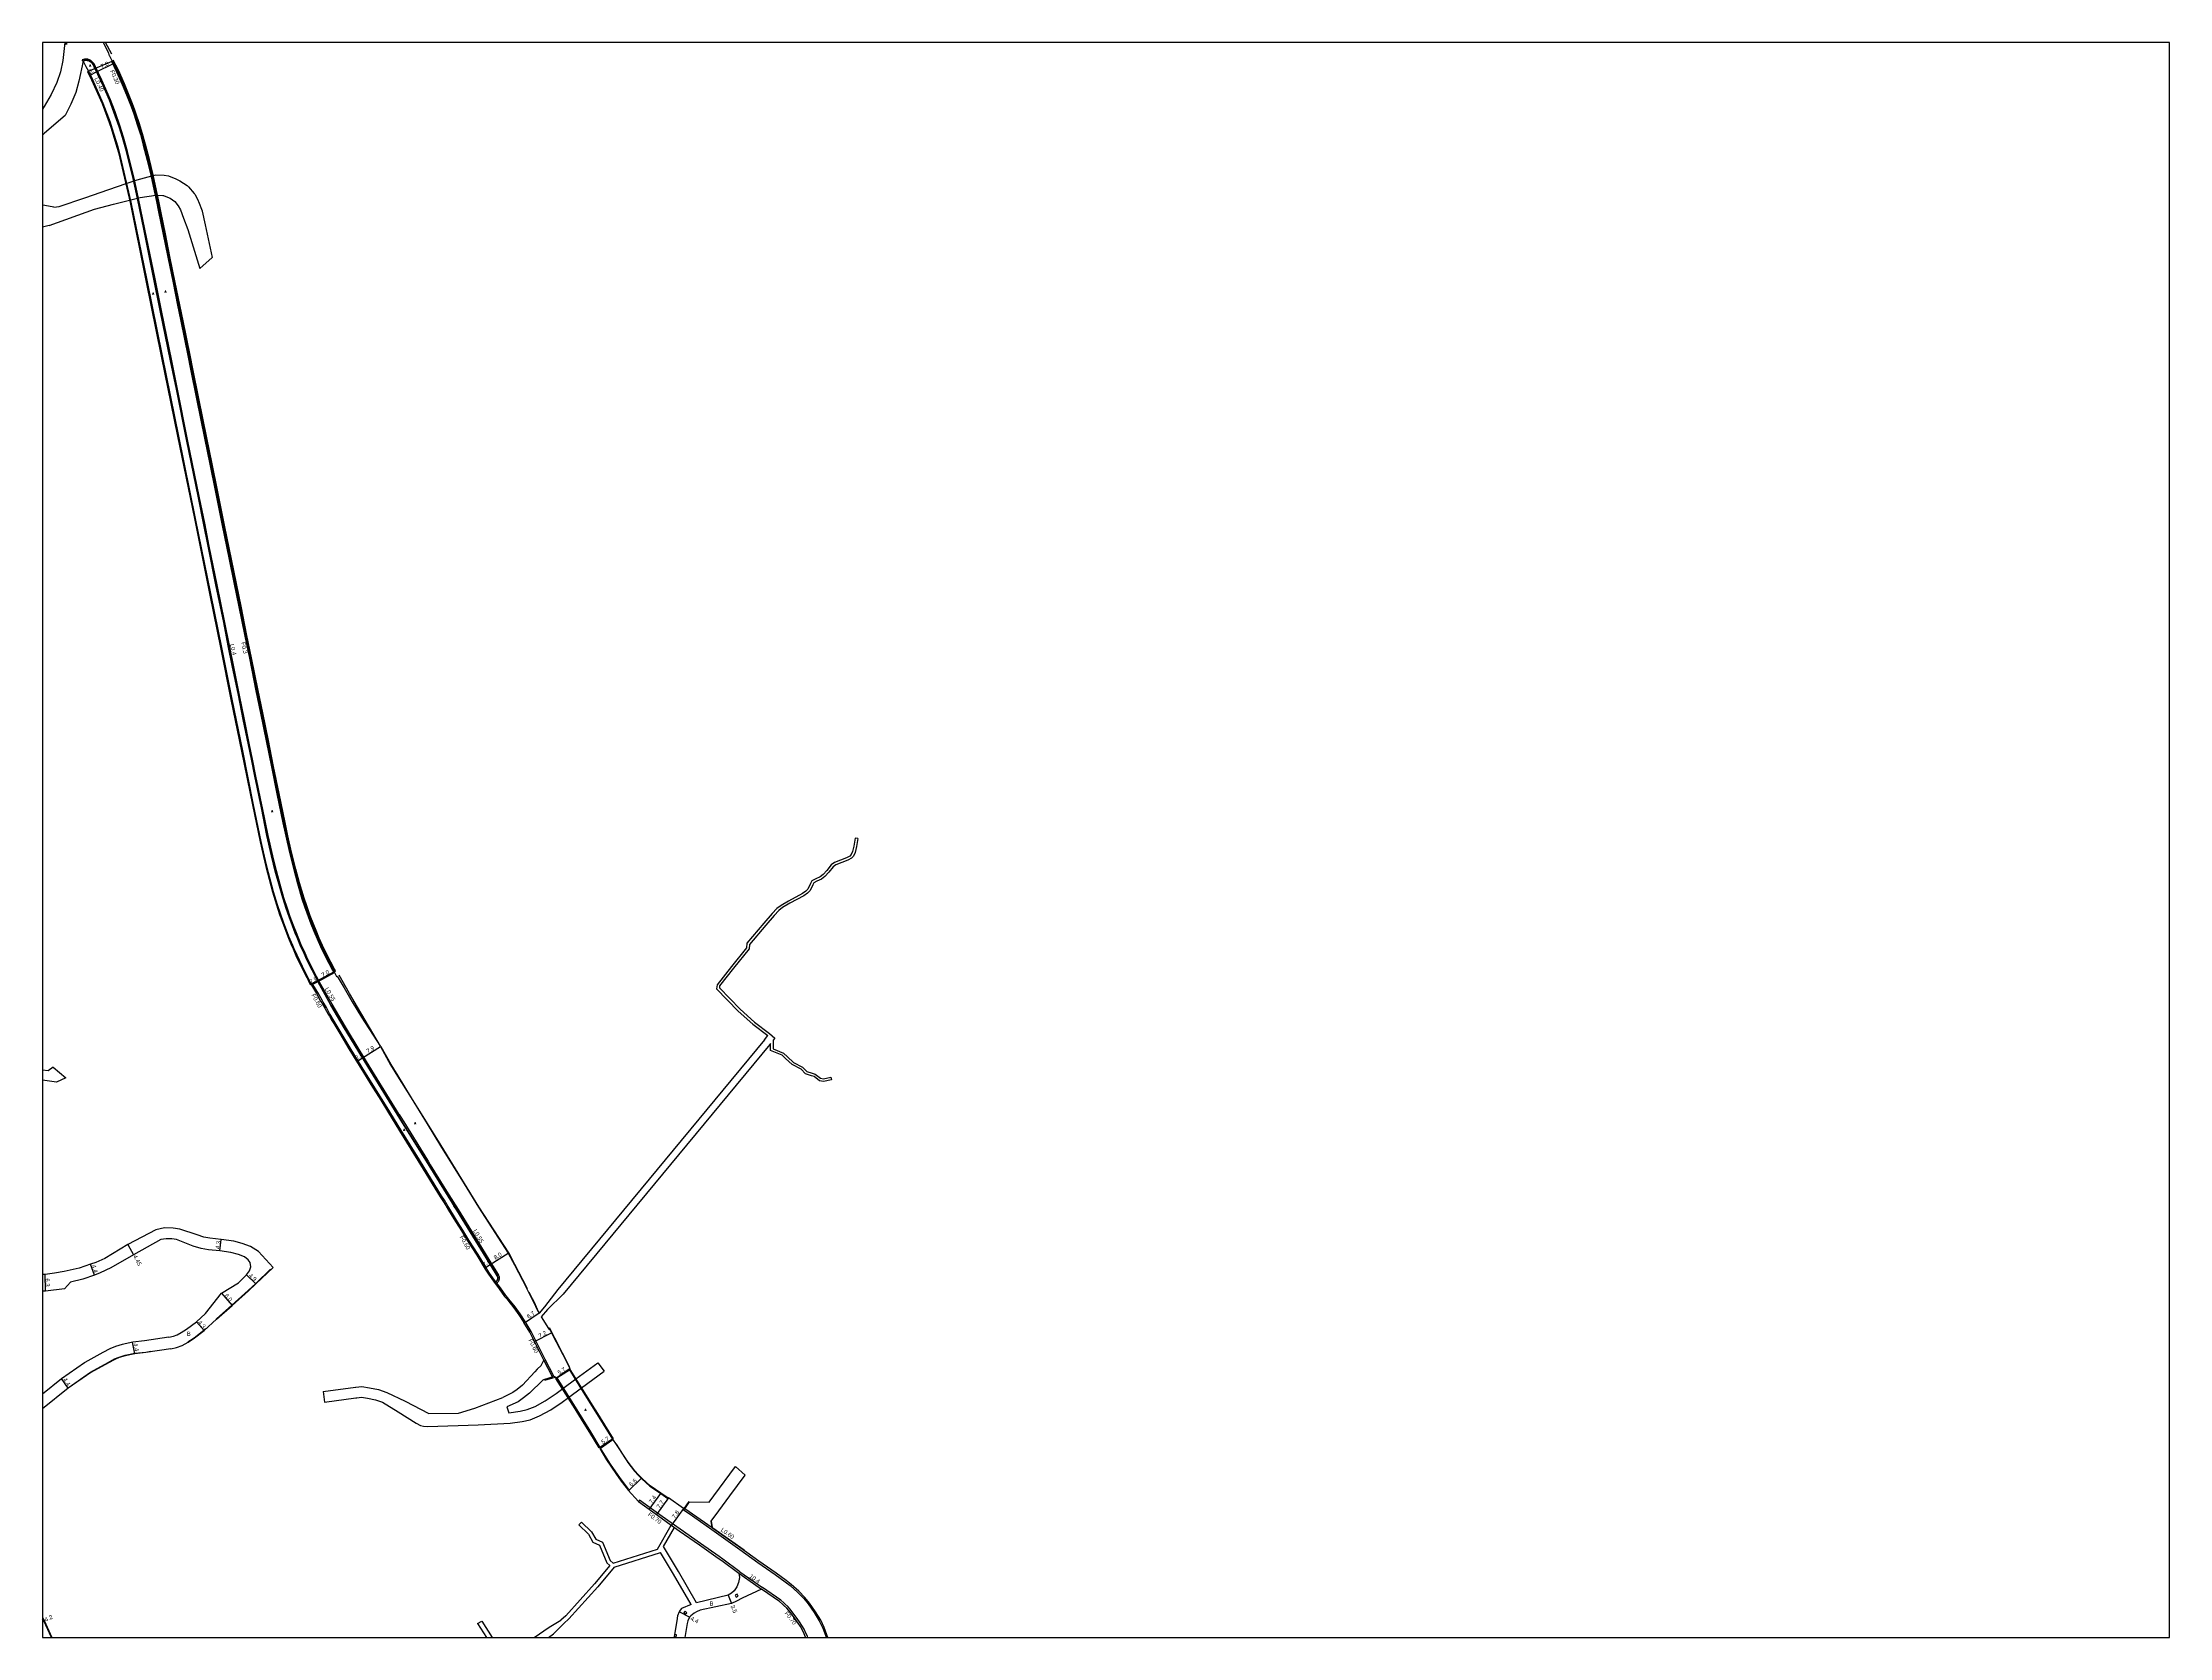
# Model space of a CAD drawing. Header units: metres. Extents: x -16000 to -12000, y -87000 to -84000.
# Drawn here: x -14400 to -13600, y -85200 to -84600 of the extents above; entities that cross this region are included whole.
import ezdxf

# ---------------------------------------------------------------- set-up
doc = ezdxf.new("R2010")
doc.units = ezdxf.units.M
doc.header["$LTSCALE"] = 2.5
for name, color, linetype in [('側溝・桝', 7, 'Continuous'), ('図郭', 7, 'Continuous'), ('幅員', 7, 'Continuous'), ('歩道・分離帯・安全施設', 7, 'Continuous'), ('舗装', 7, 'Continuous'), ('道路', 7, 'Continuous')]:
    doc.layers.add(name, color=color, linetype=linetype)
doc.styles.get("Standard").update_dxf_attribs({"font": ''})
doc.styles.add('YOKO_DECO', font='txt.shx', dxfattribs={"bigfont": 'extfont.shx'})
doc.styles.get('Standard').set_extended_font_data('@MS PGothic')

msp = doc.modelspace()

# ---------------------------------------------------------------- linework, layer by layer
at = {"layer": '側溝・桝'}
for points in [[(-14391.05, -84600), (-14390.94, -84600.72)], [(-14390.94, -84600.72), (-14391.65, -84600.01)], [(-14265.81, -85003.31), (-14275.13, -84988.19), (-14280.54, -84979.44), (-14286.09, -84970.33), (-14291.06, -84961.81), (-14295.79, -84953.45), (-14296.94, -84951.31), (-14298.21, -84948.8), (-14299.44, -84946.39), (-14300.56, -84944.05), (-14301.52, -84941.97), (-14302.41, -84940.01), (-14303.88, -84936.59), (-14304.53, -84934.93), (-14305.62, -84932.2), (-14306.84, -84928.85), (-14307.92, -84925.72), (-14309.21, -84921.73), (-14310.25, -84918.17), (-14312.03, -84911.61), (-14313.43, -84905.95), (-14315.17, -84898.31), (-14317.28, -84887.87), (-14318.01, -84884.41), (-14318.87, -84880.07), (-14319.72, -84875.93), (-14321.01, -84869.58), (-14322.11, -84864.16), (-14324.06, -84854.69), (-14325.89, -84845.48), (-14328.07, -84834.88), (-14329.72, -84826.88), (-14331.46, -84818.15), (-14334.36, -84803.95), (-14337.27, -84789.41), (-14339.01, -84780.81), (-14340.96, -84771.24), (-14345.42, -84749.3), (-14349.23, -84730.37), (-14351.43, -84719.69), (-14355.28, -84700.77), (-14357.69, -84688.92), (-14361.49, -84670.18), (-14363.86, -84658.66), (-14365.51, -84651.07), (-14367.99, -84640.97), (-14369.51, -84635.63), (-14370.78, -84631.6), (-14372.73, -84626.03), (-14374.45, -84621.57), (-14376.67, -84616.42), (-14377.7, -84614.21), (-14380.09, -84609.2), (-14380.63, -84608.05), (-14381.08, -84607.45), (-14381.53, -84607.02), (-14381.89, -84606.77), (-14382.12, -84606.64), (-14382.32, -84606.55), (-14382.34, -84606.54), (-14382.53, -84606.45), (-14382.71, -84606.38), (-14382.82, -84606.35), (-14383.02, -84606.3), (-14383.27, -84606.25), (-14383.76, -84606.22), (-14384.23, -84606.27), (-14384.61, -84606.36), (-14385.14, -84606.56)], [(-14384.75, -84606.96), (-14385.14, -84606.56)], [(-14373.81, -84607.03), (-14374.08, -84607.15), (-14373.2, -84608.9), (-14372.27, -84610.81), (-14370, -84615.83), (-14368.4, -84619.64), (-14366.97, -84623.38), (-14366.21, -84625.4), (-14365.55, -84627.24), (-14364.38, -84630.88), (-14363.21, -84634.63), (-14362.09, -84638.64), (-14361.11, -84642.31), (-14360.63, -84644.25), (-14359.28, -84649.94), (-14358.03, -84655.8), (-14357.16, -84659.82), (-14356.37, -84663.66), (-14354.64, -84672.19), (-14352.91, -84680.72), (-14350.92, -84690.41), (-14349.24, -84698.8), (-14348, -84704.82), (-14345.37, -84717.76), (-14344.31, -84722.9), (-14342.06, -84734.07), (-14339.06, -84748.87), (-14337.06, -84758.66), (-14335.06, -84768.56), (-14332.4, -84781.67), (-14329.81, -84794.47), (-14327.92, -84803.73), (-14326.18, -84812.23), (-14323.96, -84823.27), (-14322.2, -84831.62), (-14319.72, -84843.94), (-14318.03, -84852.27), (-14315.91, -84862.7), (-14313.93, -84872.46), (-14311.85, -84882.64), (-14309.62, -84893.55), (-14308.53, -84898.61), (-14307.14, -84904.75), (-14305.54, -84911.13), (-14304.13, -84916.39), (-14302.41, -84922.13), (-14301.45, -84925.01), (-14300.14, -84928.8), (-14299.03, -84931.59), (-14297.92, -84934.33), (-14296.7, -84937.23), (-14295.42, -84940.01), (-14293.7, -84943.65), (-14290.96, -84949), (-14290.61, -84949.68), (-14290.35, -84949.54)], [(-14218.44, -85081.17), (-14220.33, -85078.25), (-14220.98, -85077.36), (-14222.29, -85075.63), (-14224.56, -85072.77), (-14224.93, -85072.29), (-14225.72, -85071.32), (-14227.78, -85068.53), (-14229.96, -85065.57), (-14231.83, -85062.94), (-14232.78, -85061.52), (-14233.06, -85061.13), (-14236.2, -85055.92), (-14239.6, -85050.52), (-14241.96, -85046.73), (-14243.92, -85043.59), (-14245.38, -85041.19), (-14246.76, -85038.92), (-14247.79, -85037.25), (-14248.87, -85035.48), (-14249.91, -85033.87), (-14258.27, -85020.26), (-14265.19, -85009.05), (-14269.35, -85002.3), (-14272.25, -84997.57), (-14275.98, -84991.63), (-14278.75, -84987.19), (-14284.27, -84978.21), (-14287.62, -84972.53), (-14289.92, -84968.75), (-14290.66, -84967.54), (-14291.57, -84966.03), (-14292.02, -84965.21), (-14293.24, -84962.96), (-14294.19, -84961.42), (-14294.48, -84960.95), (-14294.87, -84960.3), (-14296.46, -84957.39), (-14298.38, -84954.36), (-14298.6, -84953.97), (-14299, -84954.18)], [(-14265.43, -85003.93), (-14264.11, -85006.07), (-14255.23, -85020.45)], [(-14254.82, -85021.12), (-14254.15, -85022.19), (-14248.67, -85031.04), (-14244.79, -85037.29)], [(-14244.31, -85038.06), (-14242.72, -85040.62), (-14237.65, -85048.81), (-14231.72, -85058.48), (-14228.9, -85063.05), (-14228.51, -85063.67), (-14228.44, -85063.8), (-14228.37, -85063.99), (-14228.31, -85064.19), (-14228.27, -85064.4), (-14228.25, -85064.61), (-14228.25, -85064.85), (-14228.27, -85065.07), (-14228.3, -85065.29), (-14228.36, -85065.5), (-14228.43, -85065.71), (-14228.48, -85065.84), (-14228.55, -85065.95), (-14228.62, -85066.07), (-14228.8, -85066.29), (-14229.12, -85066.71)], [(-14210.9, -85095.44), (-14216.19, -85084.86), (-14218.44, -85081.17)], [(-14208.2, -85101.92), (-14211.43, -85095.71)], [(-14207.63, -85101.68), (-14210.9, -85095.44)], [(-14137.72, -85175.3), (-14144.14, -85170.49), (-14145.49, -85169.59), (-14152.49, -85164.64), (-14160.12, -85159.31), (-14166.89, -85154.47), (-14175.46, -85148.32), (-14175.87, -85148.9)], [(-14158.57, -85151.48), (-14158.87, -85151.95), (-14156.73, -85153.4), (-14148.31, -85159.39), (-14137.67, -85166.91), (-14130.9, -85171.76), (-14124.4, -85176.3), (-14120.69, -85179.11), (-14118.85, -85180.5), (-14115.93, -85183.07), (-14113.67, -85185.33), (-14112.02, -85187.4), (-14109.77, -85190.63), (-14107.85, -85193.77), (-14106.53, -85196.51), (-14105.51, -85199.16), (-14105.25, -85200)], [(-14148.1, -85158.79), (-14158.44, -85151.57)], [(-14163.55, -85157.73), (-14162.32, -85158.61)], [(-14138.07, -85175.79), (-14129.58, -85181.79)], [(-14137.72, -85175.3), (-14129.18, -85181.22)], [(-14112.18, -85200), (-14112.33, -85199.57), (-14112.84, -85198.36), (-14113.53, -85196.93), (-14114.36, -85195.51), (-14115.24, -85194.18), (-14116.48, -85192.41), (-14117.65, -85190.8), (-14118.9, -85189.24), (-14119.56, -85188.51), (-14120.76, -85187.31), (-14121.17, -85186.93), (-14122.35, -85185.95), (-14129.18, -85181.22)], [(-14161.87, -85199.81), (-14161.9, -85200)]]:
    msp.add_lwpolyline(points, dxfattribs=at)
for points in [[(-14266.26, -85003.59), (-14265.81, -85003.31), (-14265.43, -85003.93), (-14265.88, -85004.21)], [(-14255.68, -85020.73), (-14255.23, -85020.45), (-14254.82, -85021.12), (-14255.27, -85021.4)], [(-14245.24, -85037.57), (-14244.79, -85037.29), (-14244.31, -85038.06), (-14244.76, -85038.34)], [(-14138.41, -85184.48), (-14138.78, -85183.77), (-14139.49, -85184.14), (-14139.12, -85184.85)], [(-14157.72, -85190.67), (-14158.27, -85190.09), (-14158.85, -85190.64), (-14158.3, -85191.22)], [(-14161.5, -85199.06), (-14162.29, -85198.94), (-14162.41, -85199.73), (-14161.87, -85199.81), (-14161.62, -85199.85)]]:
    msp.add_lwpolyline(points, close=True, dxfattribs=at)
at = {"layer": '図郭'}
msp.add_lwpolyline([(-14400, -85200), (-13600, -85200), (-13600, -84600), (-14400, -84600)], close=True, dxfattribs=at)
at = {"layer": '幅員'}
for points in [[(-14379.65, -84611.08), (-14373.36, -84607.92)], [(-14382.08, -84612.24), (-14379.65, -84611.08)], [(-14296.38, -84953.2), (-14290.22, -84949.79)], [(-14296.38, -84953.2), (-14298.89, -84954.66)], [(-14281.83, -84983.32), (-14279.61, -84981.95)], [(-14279.61, -84981.95), (-14272.93, -84977.74)], [(-14367.97, -85052.2), (-14365.83, -85056.1)], [(-14333.3, -85054.52), (-14332.8, -85050.25)], [(-14231.6, -85059.7), (-14224.82, -85055.44)], [(-14398.91, -85069.71), (-14399.05, -85063.41)], [(-14380.46, -85063.71), (-14381.91, -85059.56)], [(-14319.72, -85066.91), (-14323.33, -85063.61)], [(-14233.8, -85061.06), (-14231.6, -85059.7)], [(-14332.65, -85070.52), (-14328.73, -85075.06)], [(-14213.24, -85077.97), (-14218.78, -85081.75)], [(-14342.15, -85081.31), (-14339.24, -85084.47)], [(-14390.33, -85106.17), (-14392.84, -85102.56)], [(-14206.62, -85102.33), (-14201.78, -85099.32)], [(-14190.15, -85128.78), (-14185.47, -85125.57)], [(-14179.52, -85144.76), (-14174.78, -85140.14)], [(-14171.78, -85151.83), (-14167.49, -85145.8)], [(-14164.59, -85147.51), (-14169.08, -85153.77)], [(-14158.94, -85151.47), (-14163.46, -85157.79)], [(-14138.07, -85175.79), (-14129.58, -85181.79)], [(-14156.62, -85192.38), (-14160.5, -85190.31)], [(-14142.15, -85184.04), (-14140.8, -85187.27)], [(-14399.44, -85193.63), (-14400, -85193.9)]]:
    msp.add_lwpolyline(points, dxfattribs=at)
at = {"layer": '幅員', "flags": 128}
for points in [[(-14214.96, -85088.65), (-14208.55, -85085.36)], [(-14365.31, -85093.26), (-14366.21, -85088.95)]]:
    msp.add_lwpolyline(points, dxfattribs=at)
at = {"layer": '歩道・分離帯・安全施設'}
for points in [[(-14373.96, -84604.36), (-14376.28, -84600)], [(-14384.75, -84606.96), (-14384.35, -84606.8), (-14384.04, -84606.72), (-14383.65, -84606.69), (-14383.23, -84606.71), (-14383.03, -84606.75), (-14382.86, -84606.79), (-14382.78, -84606.82), (-14382.63, -84606.88), (-14382.46, -84606.95), (-14382.27, -84607.04), (-14382.07, -84607.16), (-14381.76, -84607.37), (-14381.37, -84607.73), (-14380.99, -84608.25), (-14380.46, -84609.36), (-14378.08, -84614.37), (-14377.05, -84616.57), (-14374.84, -84621.7), (-14373.13, -84626.14), (-14371.18, -84631.7), (-14369.92, -84635.72), (-14368.4, -84641.04), (-14365.92, -84651.12), (-14364.28, -84658.7), (-14361.91, -84670.21), (-14358.11, -84688.96), (-14355.7, -84700.8), (-14351.85, -84719.73), (-14349.65, -84730.41), (-14345.83, -84749.33), (-14341.38, -84771.28), (-14339.43, -84780.85), (-14337.69, -84789.44), (-14334.78, -84803.99), (-14331.87, -84818.18), (-14330.13, -84826.92), (-14328.49, -84834.92), (-14326.3, -84845.51), (-14324.48, -84854.72), (-14322.53, -84864.2), (-14321.43, -84869.62), (-14320.14, -84875.97), (-14319.29, -84880.11), (-14318.43, -84884.45), (-14317.7, -84887.91), (-14315.58, -84898.35), (-14313.85, -84906.01), (-14312.44, -84911.68), (-14310.66, -84918.24), (-14309.61, -84921.81), (-14308.32, -84925.83), (-14307.24, -84928.95), (-14306.02, -84932.32), (-14304.92, -84935.06), (-14304.27, -84936.73), (-14302.79, -84940.16), (-14301.9, -84942.12), (-14300.93, -84944.21), (-14299.81, -84946.56), (-14298.58, -84948.97), (-14297.3, -84951.49), (-14296.38, -84953.2), (-14296.49, -84953.28), (-14291.52, -84962.08), (-14286.54, -84970.6), (-14280.99, -84979.72), (-14275.58, -84988.47), (-14264.56, -85006.35), (-14254.61, -85022.47), (-14249.12, -85031.32), (-14243.17, -85040.9), (-14238.11, -85049.09), (-14232.17, -85058.76), (-14229.35, -85063.33), (-14228.97, -85063.93), (-14228.93, -85064.01), (-14228.88, -85064.15), (-14228.83, -85064.31), (-14228.8, -85064.47), (-14228.78, -85064.64), (-14228.78, -85064.83), (-14228.79, -85065.01), (-14228.82, -85065.18), (-14228.87, -85065.35), (-14228.92, -85065.51), (-14228.96, -85065.6), (-14229.01, -85065.68), (-14229.06, -85065.76), (-14229.22, -85065.97), (-14229.43, -85066.24), (-14229.45, -85066.26)], [(-14229.93, -85066.61), (-14229.45, -85066.26), (-14229.43, -85066.24), (-14229.22, -85065.97), (-14229.06, -85065.76), (-14229.01, -85065.68), (-14228.96, -85065.6), (-14228.92, -85065.51), (-14228.87, -85065.35), (-14228.82, -85065.18), (-14228.79, -85065.01), (-14228.78, -85064.83), (-14228.78, -85064.64), (-14228.8, -85064.47), (-14228.83, -85064.31), (-14228.88, -85064.15), (-14228.93, -85064.01), (-14228.97, -85063.93), (-14229.35, -85063.33), (-14232.17, -85058.76), (-14238.11, -85049.09), (-14243.17, -85040.9), (-14249.12, -85031.32), (-14254.61, -85022.47), (-14264.56, -85006.35), (-14275.58, -84988.47), (-14280.99, -84979.72), (-14286.54, -84970.6), (-14291.52, -84962.08), (-14296.49, -84953.28), (-14296.38, -84953.2), (-14297.3, -84951.49), (-14298.58, -84948.97), (-14299.81, -84946.56), (-14300.93, -84944.21), (-14301.9, -84942.12), (-14302.79, -84940.16), (-14304.27, -84936.73), (-14304.92, -84935.06), (-14306.02, -84932.32), (-14307.24, -84928.95), (-14308.32, -84925.83), (-14309.61, -84921.81), (-14310.66, -84918.24), (-14312.44, -84911.68), (-14313.85, -84906.01), (-14315.58, -84898.35), (-14317.7, -84887.91), (-14318.43, -84884.45), (-14319.29, -84880.11), (-14320.14, -84875.97), (-14321.43, -84869.62), (-14322.53, -84864.2), (-14324.48, -84854.72), (-14326.3, -84845.51), (-14328.49, -84834.92), (-14330.13, -84826.92), (-14331.87, -84818.18), (-14334.78, -84803.99), (-14337.69, -84789.44), (-14339.43, -84780.85), (-14341.38, -84771.28), (-14345.83, -84749.33), (-14349.65, -84730.41), (-14351.85, -84719.73), (-14355.7, -84700.8), (-14358.11, -84688.96), (-14361.91, -84670.21), (-14364.28, -84658.7), (-14365.92, -84651.12), (-14368.4, -84641.04), (-14369.92, -84635.72), (-14371.18, -84631.7), (-14373.13, -84626.14), (-14374.84, -84621.7), (-14377.05, -84616.57), (-14378.08, -84614.37), (-14380.46, -84609.36), (-14380.99, -84608.25), (-14381.37, -84607.73), (-14381.76, -84607.37), (-14382.07, -84607.16), (-14382.27, -84607.04), (-14382.46, -84606.95), (-14382.63, -84606.88), (-14382.78, -84606.82), (-14382.86, -84606.79), (-14383.03, -84606.75), (-14383.23, -84606.71), (-14383.65, -84606.69), (-14384.04, -84606.72), (-14384.35, -84606.8), (-14384.75, -84606.96)], [(-14290.46, -84948.73), (-14293.19, -84943.39), (-14294.92, -84939.76), (-14296.19, -84936.98), (-14297.41, -84934.09), (-14298.52, -84931.35), (-14299.62, -84928.57), (-14300.93, -84924.79), (-14301.88, -84921.91), (-14303.61, -84916.18), (-14305.01, -84910.92), (-14306.62, -84904.55), (-14308, -84898.41), (-14309.09, -84893.36), (-14311.32, -84882.45), (-14313.4, -84872.27), (-14315.38, -84862.51), (-14317.5, -84852.08), (-14319.19, -84843.75), (-14321.67, -84831.43), (-14323.43, -84823.08), (-14325.65, -84812.04), (-14327.39, -84803.54), (-14329.28, -84794.28), (-14331.87, -84781.48), (-14334.53, -84768.37), (-14336.53, -84758.47), (-14338.53, -84748.69), (-14341.53, -84733.88), (-14343.79, -84722.71), (-14344.84, -84717.57), (-14347.47, -84704.63), (-14348.71, -84698.61), (-14350.39, -84690.22), (-14352.38, -84680.53), (-14354.11, -84672), (-14355.84, -84663.47), (-14356.63, -84659.63), (-14357.5, -84655.61), (-14358.75, -84649.75), (-14360.1, -84644.05), (-14360.58, -84642.1), (-14361.57, -84638.43), (-14362.68, -84634.42), (-14363.86, -84630.66), (-14365.03, -84627.01), (-14365.69, -84625.17), (-14366.45, -84623.14), (-14367.89, -84619.4), (-14369.49, -84615.59), (-14371.76, -84610.56), (-14372.69, -84608.64), (-14373.56, -84606.91)], [(-14382.55, -84611.54), (-14380.47, -84616.04), (-14378.12, -84621.24), (-14376.53, -84625.19), (-14374.69, -84630.16), (-14373.36, -84634.23), (-14371.95, -84638.93), (-14370.5, -84644.6), (-14367.58, -84656.93), (-14366.4, -84662.4), (-14363.25, -84678.01), (-14360.11, -84693.43), (-14356.83, -84709.53), (-14354.75, -84719.54), (-14352.65, -84730.24), (-14346.84, -84758.57), (-14344, -84772.73), (-14340.53, -84789.68), (-14336.36, -84810.4), (-14332.34, -84830.25), (-14328.89, -84847.32), (-14325.23, -84865.25), (-14321.96, -84881.12), (-14320.21, -84890.14), (-14318.92, -84896.34), (-14316.78, -84905.9), (-14315.1, -84912.9), (-14313.69, -84918.09), (-14311.45, -84925.4), (-14310.43, -84928.47), (-14307.16, -84937.23), (-14305.25, -84941.62), (-14302.58, -84947.33), (-14299.39, -84953.61)], [(-14272.82, -84977.62), (-14281.52, -84962.89), (-14284.5, -84957.75), (-14288.44, -84950.84)], [(-14217.63, -85068.79), (-14217.84, -85068.39), (-14222.33, -85059.71), (-14224.65, -85055.33), (-14235.87, -85038.01), (-14241.29, -85029.2), (-14250.09, -85014.93), (-14255.2, -85006.62), (-14261.22, -84996.94), (-14266.28, -84988.69), (-14268.92, -84984.42), (-14272.63, -84977.82)], [(-14334.71, -85080.2), (-14334.62, -85080.12), (-14328.83, -85074.95), (-14322.65, -85069.43), (-14319.82, -85066.8), (-14314.22, -85061.47)], [(-14213.78, -85076.65), (-14215.02, -85073.95), (-14215.69, -85072.6), (-14216.95, -85070.05)], [(-14345.29, -85088.78), (-14342.98, -85087.22), (-14339.33, -85084.36), (-14338.72, -85083.8)], [(-14201.68, -85098.47), (-14207.33, -85087.41), (-14209.35, -85083.49)], [(-14381.92, -85100.14), (-14375.27, -85096.53), (-14372.89, -85095.23), (-14371.19, -85094.58), (-14368.92, -85093.86), (-14365.34, -85093.11), (-14361.15, -85092.61), (-14359.22, -85092.32)], [(-14400, -85113.82), (-14390.42, -85106.05), (-14381.92, -85100.14)], [(-14211.08, -85103.21), (-14207.2, -85102.03)], [(-14190.52, -85128.54), (-14194, -85122.96), (-14200.65, -85112.23), (-14206.76, -85102.44)], [(-14201.79, -85098.93), (-14201.61, -85099.22), (-14197.71, -85105.59), (-14192.45, -85113.96), (-14185.4, -85125.33)], [(-14164.73, -85147.6), (-14167.4, -85145.67), (-14171.51, -85142.9), (-14173.01, -85141.58), (-14174.5, -85140.21), (-14175.89, -85138.78), (-14177.23, -85137.31), (-14178.51, -85135.7), (-14179.71, -85134.07), (-14180.8, -85132.45), (-14184.1, -85127.31)], [(-14190.2, -85128.83), (-14188.43, -85131.74), (-14186.49, -85134.79), (-14184.5, -85137.72), (-14182.39, -85140.64), (-14179.59, -85144.36)], [(-14158.53, -85151.33), (-14156.74, -85148.87)], [(-14148, -85158.65), (-14148.39, -85156.27)], [(-14136.05, -85167.17), (-14147.85, -85158.84)], [(-14396.63, -85200), (-14399.57, -85193.7), (-14400, -85192.96)]]:
    msp.add_lwpolyline(points, dxfattribs=at)
at = {"layer": '舗装'}
for points in [[(-14382.75, -84610.82), (-14373.81, -84607.03)], [(-14299, -84954.18), (-14290.35, -84949.54)], [(-14201.95, -85099.04), (-14206.62, -85102.33)], [(-14185.56, -85125.44), (-14190.35, -85128.49)]]:
    msp.add_lwpolyline(points, dxfattribs=at)
at = {"layer": '道路'}
for points in [[(-14391.65, -84600.01), (-14391.65, -84600)], [(-14377.21, -84600), (-14375.16, -84603.83), (-14375.07, -84604.57), (-14374.98, -84604.76), (-14373.81, -84607.03), (-14372.94, -84608.77), (-14372, -84610.69), (-14369.73, -84615.72), (-14368.13, -84619.53), (-14366.69, -84623.28), (-14365.94, -84625.3), (-14365.27, -84627.15), (-14364.1, -84630.79), (-14362.93, -84634.55), (-14361.81, -84638.56), (-14360.82, -84642.23), (-14360.34, -84644.18), (-14358.99, -84649.88), (-14357.74, -84655.74), (-14356.88, -84659.76), (-14356.09, -84663.61), (-14354.36, -84672.13), (-14352.63, -84680.66), (-14350.64, -84690.36), (-14348.96, -84698.74), (-14347.72, -84704.76), (-14345.09, -84717.7), (-14344.03, -84722.84), (-14341.77, -84734.02), (-14338.77, -84748.82), (-14336.78, -84758.6), (-14334.77, -84768.5), (-14332.12, -84781.61), (-14329.52, -84794.41), (-14327.63, -84803.67), (-14325.89, -84812.17), (-14323.67, -84823.21), (-14321.92, -84831.56), (-14319.43, -84843.88), (-14317.74, -84852.21), (-14315.62, -84862.64), (-14313.64, -84872.4), (-14311.57, -84882.58), (-14309.33, -84893.49), (-14308.25, -84898.54), (-14306.86, -84904.68), (-14305.25, -84911.06), (-14303.85, -84916.31), (-14302.13, -84922.04), (-14301.17, -84924.92), (-14299.86, -84928.7), (-14298.76, -84931.48), (-14297.65, -84934.22), (-14296.43, -84937.11), (-14295.16, -84939.89), (-14293.44, -84943.52), (-14290.7, -84948.86), (-14290.35, -84949.54), (-14289.38, -84951.31)], [(-14391.65, -84600.01), (-14392.34, -84606.81), (-14393.23, -84611.05), (-14394.64, -84615.03), (-14396.74, -84619.54), (-14399.33, -84624.04), (-14400, -84625.06)], [(-14384.75, -84606.96), (-14386.33, -84614.5), (-14387.49, -84618.82), (-14389.32, -84623.22), (-14391.51, -84627.45), (-14399.28, -84634.12)], [(-14384.75, -84606.96), (-14383.69, -84608.99), (-14382.75, -84610.82), (-14381.27, -84613.94), (-14377.28, -84622.82), (-14374.62, -84629.94), (-14373.9, -84632.06), (-14371.71, -84639.25), (-14371.12, -84641.27), (-14366.74, -84660.08), (-14360.78, -84689.44), (-14354.99, -84717.91), (-14348.86, -84748.07), (-14342.56, -84779), (-14336.85, -84807.21), (-14332.6, -84828.17), (-14328.81, -84847.02), (-14324.85, -84866.48), (-14320.72, -84886.73), (-14317.84, -84900.61), (-14316.59, -84906.11), (-14315.72, -84909.9), (-14314.48, -84914.66), (-14313.2, -84919.36), (-14311.69, -84924.27), (-14310.49, -84927.91), (-14309.47, -84930.8), (-14307.43, -84936.21), (-14306.02, -84939.58), (-14305.46, -84940.8), (-14304.36, -84943.26), (-14302.37, -84947.46), (-14300.3, -84951.53), (-14299.82, -84952.52), (-14299, -84954.18), (-14299.1, -84954.23), (-14298.89, -84954.66), (-14296.98, -84957.69), (-14295.39, -84960.59), (-14294.99, -84961.26), (-14294.7, -84961.74), (-14293.76, -84963.26), (-14292.54, -84965.5), (-14292.09, -84966.33), (-14291.18, -84967.85), (-14290.43, -84969.06), (-14288.13, -84972.83), (-14284.79, -84978.51), (-14279.26, -84987.51), (-14276.49, -84991.95), (-14272.76, -84997.89), (-14269.86, -85002.61), (-14265.7, -85009.36), (-14258.78, -85020.57), (-14250.42, -85034.19), (-14249.38, -85035.8), (-14248.3, -85037.56), (-14247.27, -85039.24), (-14245.89, -85041.5), (-14244.43, -85043.9), (-14242.47, -85047.05), (-14240.1, -85050.84), (-14236.71, -85056.24), (-14233.56, -85061.46), (-14233.27, -85061.86), (-14232.32, -85063.28), (-14230.44, -85065.92)], [(-14399.28, -84634.12), (-14400, -84634.91)], [(-14395.78, -84661.92), (-14393.79, -84661.68), (-14384.13, -84658.38), (-14375.12, -84655.35), (-14368.57, -84653.06)], [(-14368.57, -84653.06), (-14364.44, -84651.62), (-14358.95, -84650.18)], [(-14358.95, -84650.18), (-14357.38, -84649.77), (-14354.22, -84649.88), (-14352.67, -84650.18), (-14349.82, -84651.23), (-14348.38, -84651.98), (-14345.64, -84653.84), (-14345.16, -84654.26), (-14342.98, -84656.76), (-14342.65, -84657.23), (-14341.44, -84659.54), (-14341.3, -84659.85), (-14339.95, -84663.27), (-14339.91, -84663.4), (-14338.83, -84668.52), (-14336.25, -84680.87)], [(-14395.78, -84661.92), (-14399.17, -84661.26), (-14400, -84661.14)], [(-14397.55, -84668.78), (-14380.41, -84662.66), (-14373.34, -84660.82), (-14367.26, -84659.29)], [(-14367.26, -84659.29), (-14363.26, -84658.29), (-14357.44, -84657.37)], [(-14357.44, -84657.37), (-14354.77, -84657.49), (-14354.49, -84657.55), (-14352.36, -84658.4), (-14352.04, -84658.57), (-14350.27, -84659.83), (-14348.93, -84661.42), (-14348.14, -84662.95), (-14346.92, -84666.06), (-14345.35, -84670.37), (-14340.84, -84685.01)], [(-14397.55, -84668.78), (-14400, -84669.45)], [(-14340.84, -84685.01), (-14336.25, -84680.87)], [(-14094.38, -84899.29), (-14094.86, -84902.26), (-14095.36, -84904.35), (-14095.79, -84905.49), (-14096.31, -84906.06), (-14097.55, -84906.7), (-14102.09, -84908.44), (-14103.34, -84909.37), (-14104.98, -84911.51), (-14106.4, -84912.98), (-14107.55, -84913.84), (-14109.16, -84914.57), (-14110.62, -84915.37), (-14111.17, -84916.38), (-14112.13, -84918.46), (-14112.91, -84919.28), (-14114.21, -84920.17), (-14119.46, -84922.95), (-14122.2, -84924.59), (-14123.78, -84925.81), (-14125.55, -84927.68), (-14128.66, -84931.34), (-14135.11, -84938.86), (-14135.17, -84940.58), (-14140.85, -84947.57), (-14146.3, -84954.47), (-14146.47, -84956.01), (-14138.34, -84964.41), (-14132.87, -84969.24), (-14127.24, -84973.53), (-14127.21, -84973.55)], [(-14093.39, -84899.46), (-14093.88, -84902.46), (-14094.4, -84904.64), (-14094.92, -84906.03), (-14095.68, -84906.86), (-14097.13, -84907.62), (-14101.61, -84909.33), (-14102.63, -84910.09), (-14104.22, -84912.16), (-14105.73, -84913.73), (-14107.04, -84914.71), (-14108.72, -84915.46), (-14109.88, -84916.1), (-14110.27, -84916.83), (-14111.29, -84919.03), (-14112.25, -84920.04), (-14113.7, -84921.03), (-14118.97, -84923.82), (-14121.64, -84925.42), (-14123.1, -84926.55), (-14124.81, -84928.35), (-14127.91, -84931.99), (-14134.12, -84939.25), (-14134.19, -84940.95), (-14140.08, -84948.21), (-14145.34, -84954.87), (-14145.43, -84955.65), (-14137.65, -84963.68), (-14132.23, -84968.47), (-14126.61, -84972.75), (-14124.53, -84974.51), (-14125.14, -84975.27), (-14125.15, -84978.56), (-14121.27, -84980.13), (-14119.84, -84981.53), (-14117.5, -84983.66), (-14114.1, -84985.44), (-14112.49, -84987.04), (-14110.52, -84987.74), (-14109.37, -84988.05), (-14107.36, -84989.62), (-14106.24, -84989.85), (-14103.54, -84989.21)], [(-14093.39, -84899.46), (-14094.38, -84899.29)], [(-14289.38, -84951.31), (-14289.17, -84951.19), (-14286.59, -84955.63), (-14283.49, -84960.82), (-14280.04, -84966.6), (-14272.93, -84977.74), (-14269.1, -84984.53), (-14266.46, -84988.79), (-14261.4, -84997.04), (-14255.38, -85006.73), (-14250.26, -85015.04), (-14241.47, -85029.3), (-14236.05, -85038.11), (-14224.82, -85055.44), (-14222.51, -85059.81), (-14218.02, -85068.48), (-14217.82, -85068.88), (-14217.16, -85070.11), (-14215.9, -85072.66), (-14215.23, -85074.01), (-14213.99, -85076.71), (-14213.24, -85077.97)], [(-14128.46, -84975.18), (-14206.15, -85069.15)], [(-14128.46, -84975.18), (-14206.15, -85069.15)], [(-14128.46, -84975.18), (-14127.21, -84973.55)], [(-14126.45, -84976.9), (-14204.14, -85070.87)], [(-14126.45, -84976.9), (-14204.14, -85070.87)], [(-14126.14, -84976.52), (-14126.45, -84976.9)], [(-14103.31, -84990.18), (-14106.23, -84990.87), (-14107.79, -84990.55), (-14109.83, -84988.96), (-14110.82, -84988.7), (-14113.04, -84987.91), (-14114.7, -84986.25), (-14118.08, -84984.49), (-14120.53, -84982.26), (-14121.83, -84980.99), (-14126.15, -84979.23), (-14126.14, -84976.52)], [(-14395.99, -84985.43), (-14397.83, -84986.85), (-14400, -84986.57)], [(-14391.24, -84989.49), (-14394.75, -84991.07), (-14400, -84990.3)], [(-14395.99, -84985.43), (-14391.24, -84989.49)], [(-14103.54, -84989.21), (-14103.31, -84990.18)], [(-14351.78, -85091.37), (-14349.6, -85090.91), (-14347.5, -85090.16), (-14345.21, -85088.9), (-14342.89, -85087.34), (-14339.24, -85084.47), (-14334.52, -85080.24), (-14328.73, -85075.06), (-14322.55, -85069.54), (-14319.72, -85066.91), (-14313.28, -85060.78), (-14318.82, -85054.75), (-14321.83, -85052.93), (-14324.92, -85051.76), (-14328, -85050.93), (-14332.8, -85050.25), (-14337.02, -85049.77), (-14339.32, -85049.37), (-14341.9, -85048.55), (-14348.39, -85046.36), (-14350.86, -85046.01), (-14354.09, -85045.92), (-14357.44, -85046.65), (-14367.97, -85052.2), (-14376.51, -85057.41), (-14380, -85058.89), (-14381.91, -85059.56), (-14386.17, -85061.05), (-14391.86, -85062.31), (-14395.49, -85062.96), (-14399.05, -85063.41), (-14400, -85063.44)], [(-14352.49, -85087.02), (-14350.8, -85086.67), (-14349.41, -85086.17), (-14347.89, -85085.24), (-14345.88, -85084.05), (-14342.15, -85081.31), (-14338.69, -85078.07), (-14332.65, -85070.52), (-14326.27, -85066.6), (-14323.33, -85063.61), (-14322.14, -85062.1), (-14321.61, -85060.52), (-14321.93, -85058.89), (-14322.63, -85057.88), (-14323.99, -85056.87), (-14326.31, -85055.99), (-14329.22, -85055.17), (-14333.3, -85054.52), (-14337.58, -85054.19), (-14340.38, -85053.7), (-14343.39, -85052.74), (-14349.59, -85050.29), (-14351.39, -85049.98), (-14353.48, -85049.98), (-14355.55, -85050.33), (-14365.83, -85056.1), (-14374.31, -85060.91), (-14378.28, -85062.82), (-14380.46, -85063.71), (-14384.89, -85065.21), (-14389.48, -85066.32), (-14391.72, -85068.81), (-14398.91, -85069.71), (-14400, -85069.68)], [(-14230.44, -85065.92), (-14228.26, -85068.88), (-14226.19, -85071.69), (-14225.4, -85072.67), (-14225.03, -85073.14), (-14222.76, -85075.99), (-14221.46, -85077.72), (-14220.82, -85078.59), (-14218.93, -85081.52)], [(-14206.15, -85069.15), (-14211.15, -85075.6), (-14213.24, -85077.97)], [(-14204.14, -85070.87), (-14210.06, -85076.65), (-14212.43, -85079.34)], [(-14212.43, -85079.34), (-14209.65, -85083.74), (-14209.17, -85084.15), (-14206.81, -85088.75), (-14204.34, -85093.58)], [(-14352.49, -85087.02), (-14361.71, -85088.4), (-14366.02, -85088.91), (-14370, -85089.74), (-14372.6, -85090.57), (-14374.68, -85091.37), (-14377.3, -85092.79), (-14384.15, -85096.51)], [(-14212.46, -85097.63), (-14211.43, -85095.7), (-14216.72, -85085.15), (-14218.93, -85081.52)], [(-14351.78, -85091.37), (-14361.13, -85092.76), (-14365.31, -85093.26), (-14368.88, -85094), (-14371.15, -85094.72), (-14372.83, -85095.37), (-14375.2, -85096.66), (-14381.84, -85100.27), (-14390.33, -85106.17), (-14400, -85114.01)], [(-14204.34, -85093.58), (-14201.82, -85098.53), (-14201.66, -85098.86), (-14201.95, -85099.04), (-14201.78, -85099.32), (-14197.87, -85105.71), (-14192.61, -85114.07), (-14185.56, -85125.44), (-14184.19, -85127.44), (-14180.89, -85132.58), (-14179.8, -85134.2), (-14178.6, -85135.82), (-14177.32, -85137.43), (-14175.99, -85138.9), (-14174.59, -85140.33), (-14173.11, -85141.7), (-14171.61, -85143.02), (-14167.49, -85145.8), (-14164.8, -85147.75), (-14164.59, -85147.51)], [(-14400, -85108.35), (-14392.84, -85102.56), (-14384.17, -85096.53), (-14384.15, -85096.51)], [(-14213.94, -85099.07), (-14214.88, -85100.08), (-14219.47, -85105.08), (-14221.44, -85106.7), (-14223.1, -85107.84), (-14226.88, -85109.71)], [(-14211, -85102.85), (-14211.84, -85103.2), (-14216.79, -85108.05), (-14219.04, -85109.89), (-14221.12, -85111.33), (-14225.4, -85113.29)], [(-14212.46, -85097.63), (-14213.94, -85099.07)], [(-14211, -85102.85), (-14208.27, -85101.95), (-14207.63, -85101.68), (-14206.62, -85102.33), (-14200.28, -85112.38), (-14198.99, -85114.41), (-14193.86, -85122.7), (-14190.35, -85128.49), (-14190.15, -85128.78), (-14190.44, -85128.97), (-14187.85, -85133.2), (-14184.38, -85138.32), (-14182.31, -85141.24), (-14180.5, -85143.64), (-14179.68, -85144.59), (-14175.87, -85148.9), (-14167.3, -85155.05), (-14163.55, -85157.73)], [(-14204.3, -85106.32), (-14199.36, -85102.7)], [(-14199.36, -85102.7), (-14191.08, -85096.64)], [(-14197.29, -85106.14), (-14188.72, -85099.87)], [(-14191.08, -85096.64), (-14188.72, -85099.87)], [(-14294.5, -85107.48), (-14282.26, -85105.85), (-14282.22, -85105.84)], [(-14294.5, -85107.48), (-14293.97, -85111.44)], [(-14293.97, -85111.44), (-14282.22, -85109.88)], [(-14282.22, -85105.84), (-14279.92, -85105.59), (-14277.04, -85106.05), (-14273.66, -85106.77), (-14270.49, -85107.82), (-14263.59, -85111.05), (-14254.67, -85115.78), (-14243.54, -85115.61), (-14237.36, -85113.75), (-14226.88, -85109.71)], [(-14282.22, -85109.88), (-14281.79, -85109.82), (-14280.01, -85109.63), (-14277.77, -85109.98), (-14274.71, -85110.64), (-14272.17, -85111.48), (-14266.23, -85115.07), (-14259.5, -85119.34), (-14257.82, -85120.22), (-14256.65, -85120.47), (-14255.09, -85120.64), (-14236.14, -85119.98), (-14224.16, -85119.42)], [(-14224.64, -85115.49), (-14220.4, -85114.81), (-14217.72, -85114.23), (-14214.73, -85113.06), (-14210.94, -85110.93), (-14206.82, -85108.16), (-14204.3, -85106.32)], [(-14224.16, -85119.42), (-14219.66, -85118.74), (-14216.56, -85118.07), (-14213.02, -85116.68), (-14208.85, -85114.35), (-14204.52, -85111.43), (-14202.16, -85109.71)], [(-14202.16, -85109.71), (-14197.29, -85106.14)], [(-14225.4, -85113.29), (-14224.64, -85115.49)], [(-14147.51, -85146.75), (-14139.35, -85135.7)], [(-14139.35, -85135.7), (-14135.72, -85138.94)], [(-14141.48, -85146.75), (-14135.72, -85138.94)], [(-14158.44, -85151.57), (-14158.56, -85151.49), (-14158.85, -85151.31), (-14158.94, -85151.47), (-14164.59, -85147.51)], [(-14158.44, -85151.57), (-14156.7, -85148.93), (-14149.27, -85149.14)], [(-14149.27, -85149.14), (-14147.51, -85146.75)], [(-14145.63, -85152.37), (-14141.48, -85146.75)], [(-14198.34, -85157.65), (-14197.29, -85156.57)], [(-14198.34, -85157.65), (-14194.71, -85161.17), (-14192.98, -85164.17), (-14190.57, -85165.3), (-14187.73, -85171.9), (-14186.64, -85172.9)], [(-14197.29, -85156.57), (-14193.51, -85160.24), (-14191.92, -85163.01), (-14189.42, -85164.19), (-14186.48, -85171.01), (-14185.34, -85172.06), (-14168.71, -85166.83), (-14163.55, -85157.73)], [(-14166.4, -85165.8), (-14162.32, -85158.61)], [(-14162.32, -85158.61), (-14160.52, -85159.89), (-14152.9, -85165.21), (-14145.88, -85170.18), (-14144.54, -85171.06), (-14138.07, -85175.79)], [(-14148.1, -85158.79), (-14148.57, -85156.22), (-14145.63, -85152.37)], [(-14104.62, -85200), (-14104.95, -85198.96), (-14105.98, -85196.27), (-14107.32, -85193.48), (-14109.26, -85190.3), (-14111.54, -85187.04), (-14113.22, -85184.93), (-14115.52, -85182.63), (-14118.47, -85180.03), (-14120.32, -85178.63), (-14124.05, -85175.81), (-14130.55, -85171.26), (-14137.32, -85166.42), (-14147.96, -85158.9), (-14148.1, -85158.79)], [(-14154.03, -85186.94), (-14160.84, -85175.2), (-14166.4, -85165.8)], [(-14186.64, -85172.9), (-14192.39, -85179.84), (-14203.23, -85191.85), (-14205, -85193.49)], [(-14185.03, -85173.54), (-14191.14, -85180.92), (-14202.05, -85193.02), (-14203.88, -85194.7)], [(-14185.03, -85173.54), (-14167.51, -85168.03)], [(-14156.03, -85187.66), (-14162.68, -85176.21), (-14167.51, -85168.03)], [(-14138.07, -85175.79), (-14137.79, -85177.44), (-14138.17, -85179.28), (-14138.81, -85180.95), (-14139.84, -85182.46), (-14140.87, -85183.32), (-14142.15, -85184.04), (-14154.03, -85186.94)], [(-14129.58, -85181.79), (-14136.82, -85185.21), (-14138.94, -85186.32), (-14140.8, -85187.27), (-14152.64, -85189.72), (-14154.02, -85190.31), (-14154.9, -85190.8), (-14156.21, -85191.84), (-14156.62, -85192.38), (-14157.27, -85193.74), (-14157.54, -85194.77), (-14158.36, -85200)], [(-14112.93, -85200), (-14112.99, -85199.83), (-14113.48, -85198.65), (-14114.15, -85197.26), (-14114.96, -85195.88), (-14115.83, -85194.57), (-14117.06, -85192.82), (-14118.21, -85191.23), (-14119.43, -85189.7), (-14120.07, -85189), (-14121.24, -85187.82), (-14121.63, -85187.46), (-14122.78, -85186.51), (-14129.58, -85181.79)], [(-14156.03, -85187.66), (-14159.63, -85189.16), (-14160.11, -85189.72), (-14160.5, -85190.31), (-14161.13, -85191.9), (-14161.47, -85193.68), (-14162.29, -85198.94), (-14162.41, -85199.73), (-14162.46, -85200)], [(-14400, -85192.66), (-14399.44, -85193.63), (-14396.46, -85200)], [(-14236.36, -85194.7), (-14234.75, -85193.85)], [(-14236.36, -85194.7), (-14233.07, -85200)], [(-14234.75, -85193.85), (-14230.92, -85200)], [(-14215.06, -85200), (-14209.41, -85196.13), (-14205, -85193.49)], [(-14209.75, -85200), (-14207.77, -85198.64), (-14203.88, -85194.7)]]:
    msp.add_lwpolyline(points, dxfattribs=at)
for points in [[(-14373.81, -84607.03), (-14372.94, -84608.77), (-14372, -84610.69), (-14369.73, -84615.72), (-14368.13, -84619.53), (-14366.69, -84623.28), (-14365.94, -84625.3), (-14365.27, -84627.15), (-14364.1, -84630.79), (-14362.93, -84634.55), (-14361.81, -84638.56), (-14360.82, -84642.23), (-14360.34, -84644.18), (-14358.99, -84649.88), (-14357.74, -84655.74), (-14356.88, -84659.76), (-14356.09, -84663.61), (-14354.36, -84672.13), (-14352.63, -84680.66), (-14350.64, -84690.36), (-14348.96, -84698.74), (-14347.72, -84704.76), (-14345.09, -84717.7), (-14344.03, -84722.84), (-14341.77, -84734.02), (-14338.77, -84748.82), (-14336.78, -84758.6), (-14334.77, -84768.5), (-14332.12, -84781.61), (-14329.52, -84794.41), (-14327.63, -84803.67), (-14325.89, -84812.17), (-14323.67, -84823.21), (-14321.92, -84831.56), (-14319.43, -84843.88), (-14317.74, -84852.21), (-14315.62, -84862.64), (-14313.64, -84872.4), (-14311.57, -84882.58), (-14309.33, -84893.49), (-14308.25, -84898.54), (-14306.86, -84904.68), (-14305.25, -84911.06), (-14303.85, -84916.31), (-14302.13, -84922.04), (-14301.17, -84924.92), (-14299.86, -84928.7), (-14298.76, -84931.48), (-14297.65, -84934.22), (-14296.43, -84937.11), (-14295.16, -84939.89), (-14293.44, -84943.52), (-14290.7, -84948.86), (-14290.35, -84949.54), (-14299, -84954.18), (-14299.82, -84952.52), (-14300.3, -84951.53), (-14302.37, -84947.46), (-14304.36, -84943.26), (-14305.46, -84940.8), (-14306.02, -84939.58), (-14307.43, -84936.21), (-14309.47, -84930.8), (-14310.49, -84927.91), (-14311.69, -84924.27), (-14313.2, -84919.36), (-14314.48, -84914.66), (-14315.72, -84909.9), (-14316.59, -84906.11), (-14317.84, -84900.61), (-14320.72, -84886.73), (-14324.85, -84866.48), (-14328.81, -84847.02), (-14332.6, -84828.17), (-14336.85, -84807.21), (-14342.56, -84779), (-14348.86, -84748.07), (-14354.99, -84717.91), (-14360.78, -84689.44), (-14366.74, -84660.08), (-14371.12, -84641.27), (-14371.71, -84639.25), (-14373.9, -84632.06), (-14374.62, -84629.94), (-14377.28, -84622.82), (-14381.27, -84613.94), (-14382.75, -84610.82)], [(-14373.81, -84607.03), (-14372.94, -84608.77), (-14372, -84610.69), (-14369.73, -84615.72), (-14368.13, -84619.53), (-14366.69, -84623.28), (-14365.94, -84625.3), (-14365.27, -84627.15), (-14364.1, -84630.79), (-14362.93, -84634.55), (-14361.81, -84638.56), (-14360.82, -84642.23), (-14360.34, -84644.18), (-14358.99, -84649.88), (-14357.74, -84655.74), (-14356.88, -84659.76), (-14356.09, -84663.61), (-14354.36, -84672.13), (-14352.63, -84680.66), (-14350.64, -84690.36), (-14348.96, -84698.74), (-14347.72, -84704.76), (-14345.09, -84717.7), (-14344.03, -84722.84), (-14341.77, -84734.02), (-14338.77, -84748.82), (-14336.78, -84758.6), (-14334.77, -84768.5), (-14332.12, -84781.61), (-14329.52, -84794.41), (-14327.63, -84803.67), (-14325.89, -84812.17), (-14323.67, -84823.21), (-14321.92, -84831.56), (-14319.43, -84843.88), (-14317.74, -84852.21), (-14315.62, -84862.64), (-14313.64, -84872.4), (-14311.57, -84882.58), (-14309.33, -84893.49), (-14308.25, -84898.54), (-14306.86, -84904.68), (-14305.25, -84911.06), (-14303.85, -84916.31), (-14302.13, -84922.04), (-14301.17, -84924.92), (-14299.86, -84928.7), (-14298.76, -84931.48), (-14297.65, -84934.22), (-14296.43, -84937.11), (-14295.16, -84939.89), (-14293.44, -84943.52), (-14290.7, -84948.86), (-14290.35, -84949.54), (-14289.85, -84949.28), (-14290.2, -84948.61), (-14292.93, -84943.27), (-14294.64, -84939.65), (-14295.91, -84936.88), (-14297.13, -84934), (-14298.24, -84931.27), (-14299.33, -84928.51), (-14300.63, -84924.74), (-14301.59, -84921.87), (-14303.31, -84916.15), (-14304.7, -84910.91), (-14306.31, -84904.55), (-14307.69, -84898.42), (-14308.78, -84893.38), (-14311.01, -84882.47), (-14313.09, -84872.29), (-14315.07, -84862.53), (-14317.18, -84852.1), (-14318.88, -84843.77), (-14321.36, -84831.45), (-14323.12, -84823.1), (-14325.33, -84812.06), (-14327.07, -84803.56), (-14328.96, -84794.3), (-14331.56, -84781.5), (-14334.22, -84768.38), (-14336.22, -84758.49), (-14338.21, -84748.7), (-14341.21, -84733.9), (-14343.47, -84722.73), (-14344.53, -84717.58), (-14347.16, -84704.65), (-14348.4, -84698.63), (-14350.08, -84690.24), (-14352.07, -84680.55), (-14353.8, -84672.02), (-14355.53, -84663.49), (-14356.32, -84659.64), (-14357.19, -84655.62), (-14358.44, -84649.75), (-14359.79, -84644.05), (-14360.27, -84642.09), (-14361.26, -84638.41), (-14362.38, -84634.39), (-14363.56, -84630.62), (-14364.74, -84626.96), (-14365.4, -84625.1), (-14366.16, -84623.07), (-14367.61, -84619.32), (-14369.21, -84615.49), (-14371.49, -84610.45), (-14372.43, -84608.52), (-14373.3, -84606.77)], [(-14299.32, -84954.34), (-14299, -84954.18), (-14299.82, -84952.52), (-14300.3, -84951.53), (-14302.37, -84947.46), (-14304.36, -84943.26), (-14305.46, -84940.8), (-14306.02, -84939.58), (-14307.43, -84936.21), (-14309.47, -84930.8), (-14310.49, -84927.91), (-14311.69, -84924.27), (-14313.2, -84919.36), (-14314.48, -84914.66), (-14315.72, -84909.9), (-14316.59, -84906.11), (-14317.84, -84900.61), (-14320.72, -84886.73), (-14324.85, -84866.48), (-14328.81, -84847.02), (-14332.6, -84828.17), (-14336.85, -84807.21), (-14342.56, -84779), (-14348.86, -84748.07), (-14354.99, -84717.91), (-14360.78, -84689.44), (-14366.74, -84660.08), (-14371.12, -84641.27), (-14371.71, -84639.25), (-14373.9, -84632.06), (-14374.62, -84629.94), (-14377.28, -84622.82), (-14381.27, -84613.94), (-14382.75, -84610.82), (-14383.07, -84610.97), (-14381.58, -84614.08), (-14377.6, -84622.95), (-14374.95, -84630.05), (-14374.23, -84632.17), (-14372.05, -84639.35), (-14371.46, -84641.35), (-14367.08, -84660.15), (-14361.12, -84689.51), (-14355.33, -84717.98), (-14349.21, -84748.14), (-14342.9, -84779.07), (-14337.19, -84807.28), (-14332.94, -84828.24), (-14329.15, -84847.09), (-14325.19, -84866.55), (-14321.06, -84886.8), (-14318.18, -84900.68), (-14316.93, -84906.19), (-14316.06, -84909.98), (-14314.81, -84914.75), (-14313.53, -84919.46), (-14312.02, -84924.38), (-14310.82, -84928.02), (-14309.79, -84930.92), (-14307.75, -84936.33), (-14306.33, -84939.72), (-14305.77, -84940.95), (-14304.68, -84943.4), (-14302.68, -84947.61), (-14300.61, -84951.68), (-14300.13, -84952.68)], [(-14190.65, -85128.68), (-14194.16, -85122.88), (-14196.3, -85119.46), (-14199.29, -85114.6), (-14200.58, -85112.57), (-14206.93, -85102.52), (-14206.62, -85102.33), (-14200.28, -85112.38), (-14198.99, -85114.41), (-14193.86, -85122.7), (-14190.35, -85128.49)], [(-14201.95, -85099.04), (-14201.78, -85099.32), (-14197.87, -85105.71), (-14192.61, -85114.07), (-14185.56, -85125.44), (-14190.35, -85128.49), (-14193.86, -85122.7), (-14198.99, -85114.41), (-14200.28, -85112.38), (-14206.62, -85102.33)], [(-14201.95, -85099.04), (-14201.78, -85099.32), (-14197.87, -85105.71), (-14192.61, -85114.07), (-14192.08, -85114.92), (-14185.56, -85125.44), (-14185.28, -85125.27), (-14191.81, -85114.75), (-14192.34, -85113.9), (-14197.59, -85105.53), (-14201.5, -85099.15), (-14201.67, -85098.87)]]:
    msp.add_lwpolyline(points, close=True, dxfattribs=at)

# ---------------------------------------------------------------- texts
at = {"layer": '側溝・桝'}
for s, rotation, p in [('L0.40', 295, (-14380.58, -84613.62)), ('F0.30', 294, (-14374.66, -84610.74)), ('L0.4', 283.06995, (-14329.56, -84826.43)), ('F0.3', 283.06995, (-14325.37, -84825.72)), ('F0.60', 299, (-14298.95, -84958.37)), ('L0.55', 300, (-14293.91, -84956.03)), ('L0.55', 300, (-14238.12, -85047.02)), ('F0.60', 299, (-14243.16, -85049.36)), ('F0.60', 296.61928, (-14217.28, -85088.15)), ('F0.70', 324, (-14172.5, -85154.08)), ('L0.60', 325, (-14145.06, -85159.89)), ('F0.70', 308.10391, (-14120.99, -85190.95))]:
    msp.add_text(s, height=1.6, rotation=rotation, dxfattribs=at).set_placement(p)
at = {"layer": '幅員'}
for s, rotation, p in [('7.0', 27, (-14377.66, -84609.85)), ('2.7', 25, (-14382.05, -84611.84)), ('2.9', 30.04286, (-14299.03, -84954.15)), ('7.0', 29, (-14294.58, -84951.65)), ('2.6', 32, (-14281.81, -84982.86)), ('7.9', 32, (-14277.58, -84980.27)), ('4.3', 83.32019, (-14333.34, -85053.97)), ('8.0', 32, (-14229.67, -85057.95)), ('4.4', 289.24764, (-14381.62, -85060.09)), ('4.45', 298.77449, (-14366.05, -85056.6)), ('4.9', 317.55836, (-14322.64, -85064.11)), ('2.6', 32, (-14233.9, -85060.48)), ('6.3', 271.27792, (-14398.92, -85064.96)), ('6.0', 310.84934, (-14331.66, -85071.51)), ('6.7', 34.28769, (-14217.18, -85080.15)), ('4.3', 312.67054, (-14341.71, -85081.65)), ('7.2', 27.22268, (-14212.99, -85087.36)), ('4.4', 281.77534, (-14365.84, -85089.49)), ('4.4', 304.84636, (-14392.42, -85102.99)), ('5.7', 32, (-14205.65, -85101.22)), ('5.7', 34, (-14189.21, -85127.32)), ('6.6', 44, (-14178.51, -85143.32)), ('7.4', 55, (-14170.78, -85149.78)), ('7.7', 54.32639, (-14167.89, -85151.6)), ('7.8', 54.44001, (-14162.15, -85155.42)), ('10.4', 324.78168, (-14134.32, -85177.3)), ('4.2', 25.78337, (-14398.77, -85194.15)), ('3.5', 292.63392, (-14141.29, -85188.18)), ('4.4', 331.89379, (-14156.47, -85193.37))]:
    msp.add_text(s, height=1.6, rotation=rotation, dxfattribs=at).set_placement(p)
at = {"layer": '舗装', "style": 'YOKO_DECO'}
for p in [(-14382.4, -84608.96, 428.84), (-14358.69, -84694.83, 423.31), (-14354, -84693.99, 423.31), (-14313.97, -84889.48, 410.47), (-14260.08, -85006.89, 401.3), (-14264.22, -85009.43, 401.54), (-14196.03, -85114.8, 394.5)]:
    msp.add_text('A', height=0.75, dxfattribs=at).set_placement(p)
at = {"layer": '舗装'}
for p in [(-14345.72, -85086.56), (-14149.13, -85188.02)]:
    msp.add_text('B', height=1.6, dxfattribs=at).set_placement(p)

doc.saveas('drawing.dxf')
